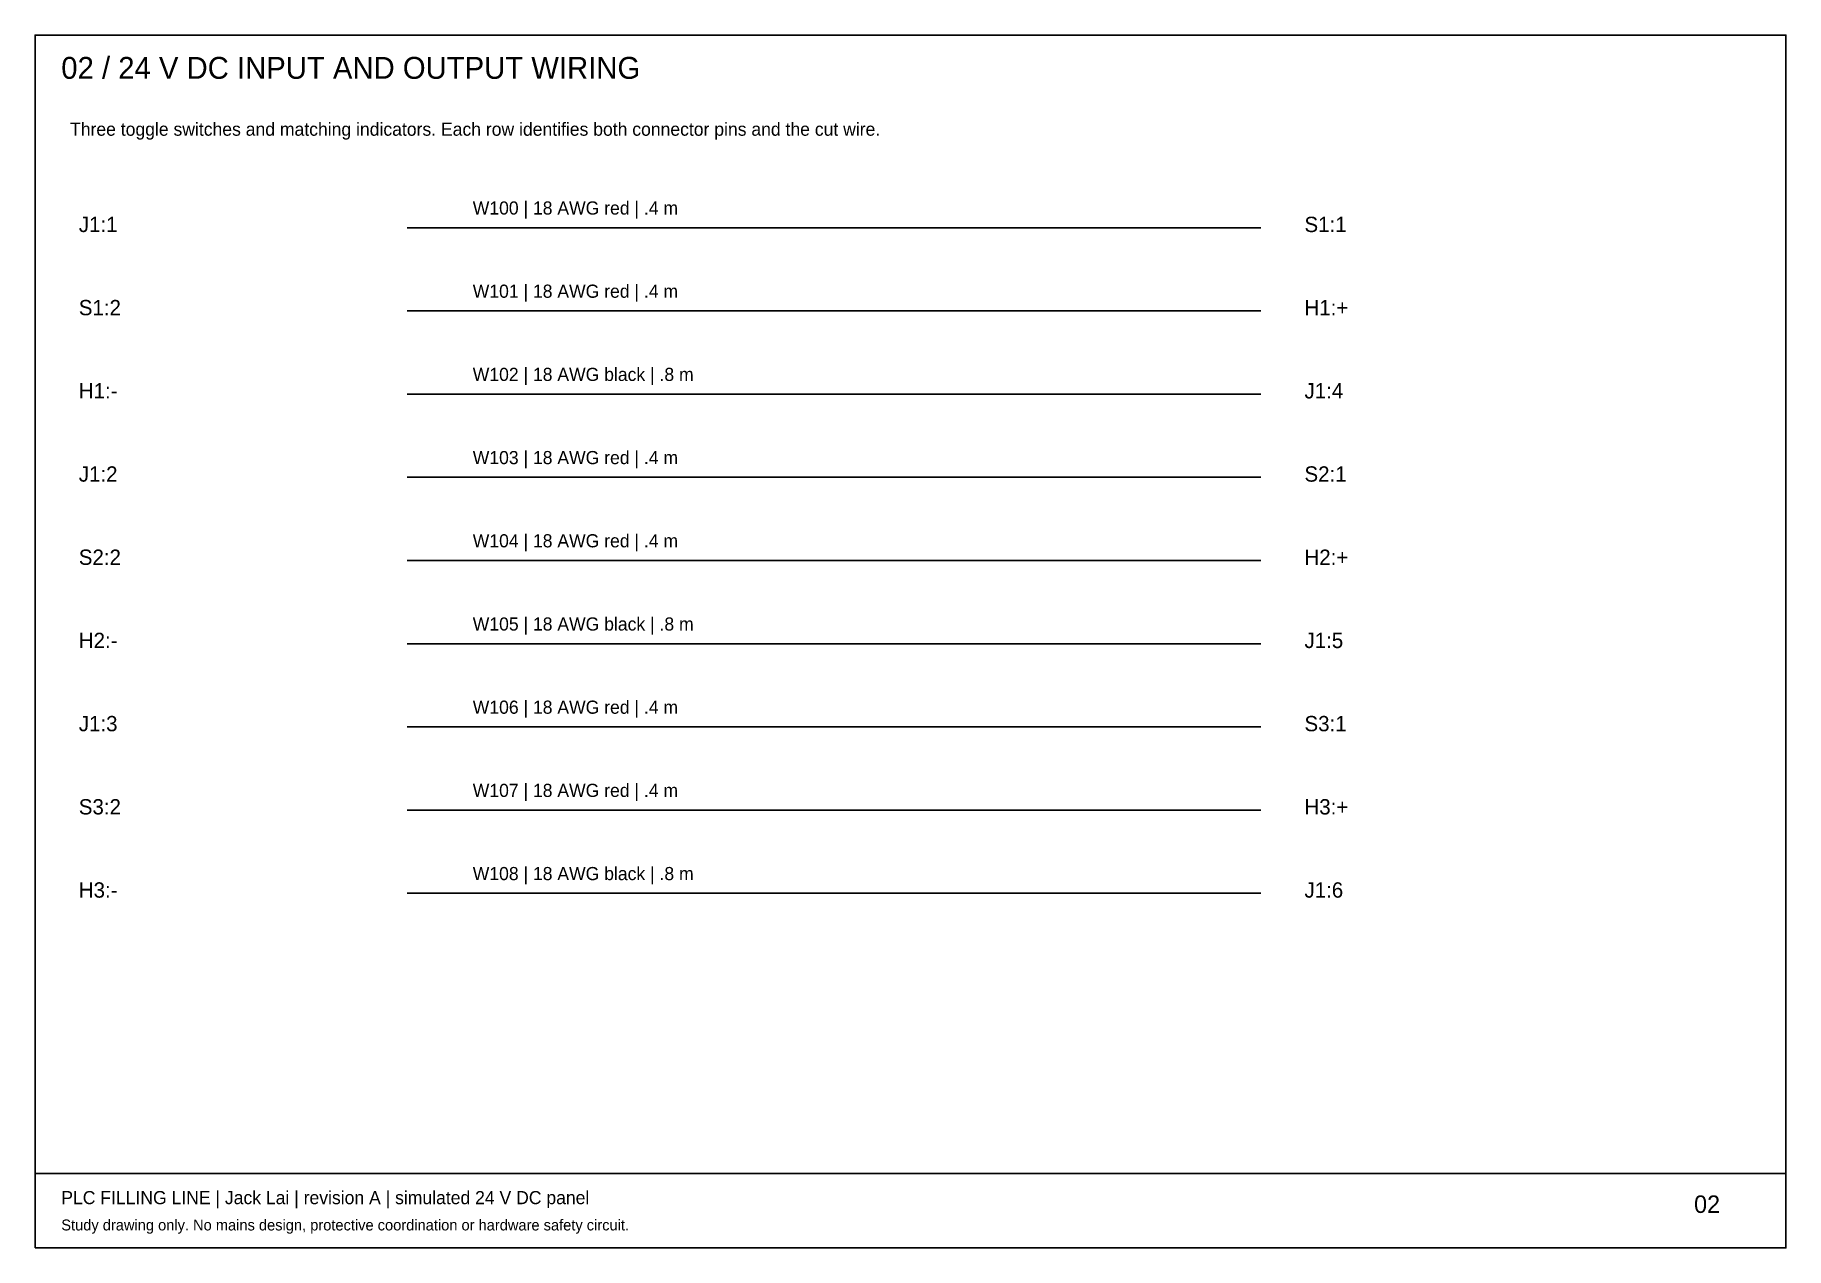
# Model space of a CAD drawing. Header units: millimetres. Extents: x 10 to 2170, y 10 to 287.
# Drawn here: x 450 to 850, y 10 to 287 of the extents above; entities that cross this region are included whole.
import ezdxf

# ---------------------------------------------------------------- set-up
doc = ezdxf.new("R2010")
doc.units = ezdxf.units.MM
doc.layers.add('SHEET_2', color=7, linetype='Continuous')

msp = doc.modelspace()

# ---------------------------------------------------------------- texts
at = {"layer": 'SHEET_2'}
for s, height, p in [('02 / 24 V DC INPUT AND OUTPUT WIRING', 5, (456, 277)), ('Three toggle switches and matching indicators. Each row identifies both connector pins and the cut wire.', 3, (458, 264)), ('W100 | 18 AWG red | .4 m', 3, (550, 246)), ('J1:1', 3.5, (460, 242)), ('S1:1', 3.5, (740, 242)), ('W101 | 18 AWG red | .4 m', 3, (550, 227)), ('S1:2', 3.5, (460, 223)), ('H1:+', 3.5, (740, 223)), ('W102 | 18 AWG black | .8 m', 3, (550, 208)), ('H1:-', 3.5, (460, 204)), ('J1:4', 3.5, (740, 204)), ('W103 | 18 AWG red | .4 m', 3, (550, 189)), ('J1:2', 3.5, (460, 185)), ('S2:1', 3.5, (740, 185)), ('W104 | 18 AWG red | .4 m', 3, (550, 170)), ('S2:2', 3.5, (460, 166)), ('H2:+', 3.5, (740, 166)), ('W105 | 18 AWG black | .8 m', 3, (550, 151)), ('H2:-', 3.5, (460, 147)), ('J1:5', 3.5, (740, 147)), ('W106 | 18 AWG red | .4 m', 3, (550, 132)), ('J1:3', 3.5, (460, 128)), ('S3:1', 3.5, (740, 128)), ('W107 | 18 AWG red | .4 m', 3, (550, 113)), ('S3:2', 3.5, (460, 109)), ('H3:+', 3.5, (740, 109)), ('W108 | 18 AWG black | .8 m', 3, (550, 94)), ('H3:-', 3.5, (460, 90)), ('J1:6', 3.5, (740, 90)), ('PLC FILLING LINE | Jack Lai | revision A | simulated 24 V DC panel', 3, (456, 20)), ('02', 4, (829, 18)), ('Study drawing only. No mains design, protective coordination or hardware safety circuit.', 2.5, (456, 14))]:
    msp.add_text(s, height=height, dxfattribs=at).set_placement(p)

# ---------------------------------------------------------------- linework, layer by layer
at = {"layer": 'SHEET_2'}
for p, q in [((535, 243), (730, 243)), ((535, 224), (730, 224)), ((535, 205), (730, 205)), ((535, 186), (730, 186)), ((535, 167), (730, 167)), ((535, 148), (730, 148)), ((535, 129), (730, 129)), ((535, 110), (730, 110)), ((535, 91), (730, 91)), ((450, 27), (850, 27))]:
    msp.add_line(p, q, dxfattribs=at)
msp.add_lwpolyline([(450, 10), (850, 10), (850, 287), (450, 287)], close=True, dxfattribs=at)

msp.set_redraw_order([(e.dxf.handle, doc.entitydb.next_handle()) for e in msp.query("TEXT MTEXT ATTDEF DIMENSION ARC_DIMENSION")])  # texts and dimensions are drawn at this point

doc.saveas('drawing.dxf')
